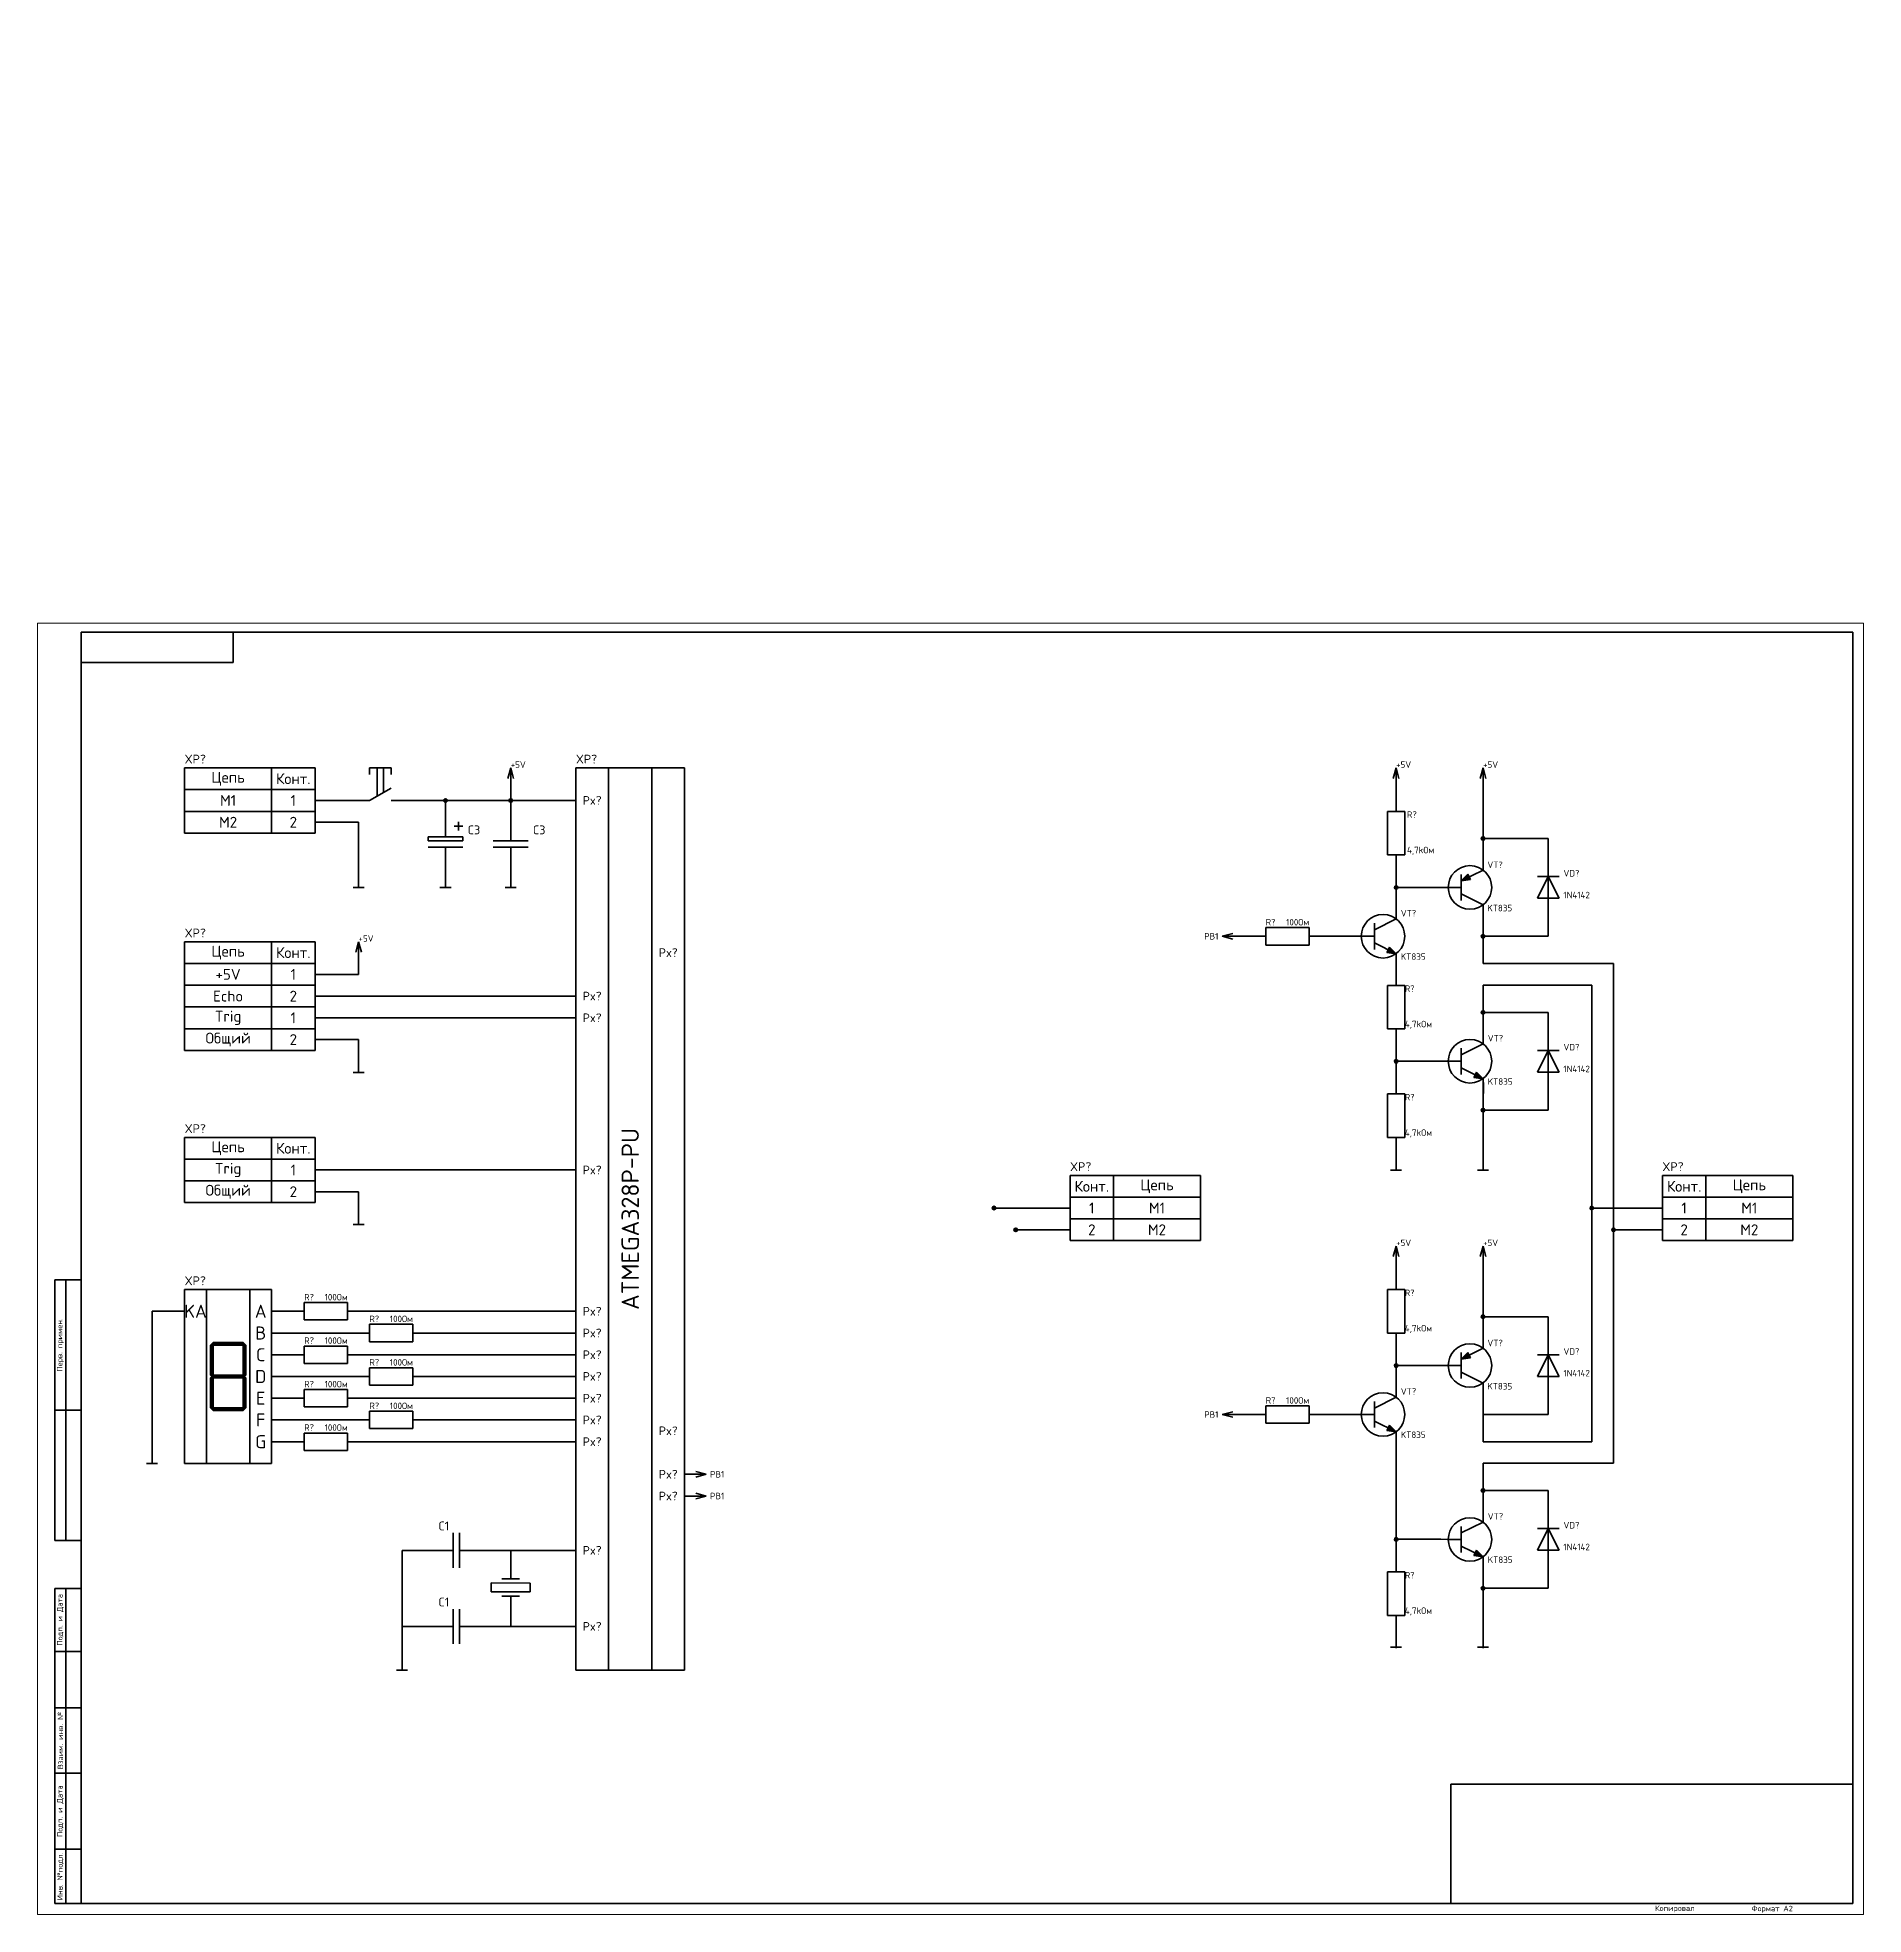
# Model space of a CAD drawing. Header units: millimetres. Extents: x 1850 to 4414, y 604 to 1491.
# Drawn here: x 3290 to 4130, y 628 to 1491 of the extents above; entities that cross this region are included whole.
import ezdxf

# ---------------------------------------------------------------- set-up
doc = ezdxf.new("R2010")
doc.units = ezdxf.units.MM
doc.layers.get('0').update_dxf_attribs({"lineweight": 25})
for name, color, linetype, lineweight in [('Text', 7, 'Continuous', 18), ('Основная толстая', 7, 'Continuous', 50), ('Основная тонкая', 7, 'Continuous', 25), ('Рамка сплошная толстая', 7, 'Continuous', 60), ('Рамка сплошная тонкая', 7, 'Continuous', 30)]:
    doc.layers.add(name, color=color, linetype=linetype, lineweight=lineweight)
doc.layers.add('Текст', color=7, linetype='Continuous')
doc.styles.get("Standard").update_dxf_attribs({"font": 'isocpeur.ttf'})

msp = doc.modelspace()

# ---------------------------------------------------------------- texts
at = {"lineweight": 35, "char_height": 5}
for s, width, insert, attachment_point in [('\\pxqc;Цепь', 40, (3397.67, 1150), 6), ('\\pxqc;Конт.', 20, (3417.67, 1150), 6), ('\\pxqc;M1', 40, (3397.67, 1140), 6), ('\\pxqc;1', 20, (3417.67, 1140), 6), ('\\pxqc;M2', 40, (3397.67, 1130), 6), ('\\pxqc;2', 20, (3417.67, 1130), 6), ('\\pxqc;Цепь', 40, (3397.67, 1070), 6), ('\\pxqc;Конт.', 20, (3417.67, 1070), 6), ('\\pxqc;+5V', 40, (3397.67, 1060), 6), ('\\pxqc;1', 20, (3417.67, 1060), 6), ('\\pxqc;Echo', 40, (3397.67, 1050), 6), ('\\pxqc;2', 20, (3417.67, 1050), 6), ('\\pxqc;Trig', 40, (3397.67, 1040), 6), ('\\pxqc;1', 20, (3417.67, 1040), 6), ('\\pxqc;Общий', 40, (3397.67, 1030), 6), ('\\pxqc;2', 20, (3417.67, 1030), 6), ('\\pxqc;Цепь', 40, (3397.67, 980), 6), ('\\pxqc;Конт.', 20, (3417.67, 980), 6), ('\\pxqc;Trig', 40, (3397.67, 970), 6), ('\\pxqc;1', 20, (3417.67, 970), 6), ('\\pxqc;Общий', 40, (3397.67, 960), 6), ('\\pxqc;2', 20, (3417.67, 960), 6), ('\\pxqc;Конт.', 20, (3765, 962.5), 4), ('\\pxqc;Цепь', 40, (3785, 962.5), 4), ('\\pxqc;Конт.', 20, (4037.5, 962.5), 4), ('\\pxqc;Цепь', 40, (4057.5, 962.5), 4), ('\\pxqc;1', 20, (3765, 952.5), 4), ('\\pxqc;M1', 40, (3785, 952.5), 4), ('\\pxqc;1', 20, (4037.5, 952.5), 4), ('\\pxqc;M1', 40, (4057.5, 952.5), 4), ('\\pxqc;2', 20, (3765, 942.5), 4), ('\\pxqc;M2', 40, (3785, 942.5), 4), ('\\pxqc;2', 20, (4037.5, 942.5), 4), ('\\pxqc;M2', 40, (4057.5, 942.5), 4)]:
    msp.add_mtext_dynamic_manual_height_columns(s, width=width, gutter_width=25, heights=[10], dxfattribs=dict(at, insert=insert, attachment_point=attachment_point))
at = {"layer": 'Text', "lineweight": 35}
for s, width, gutter_width, insert, char_height, attachment_point in [('+5V', 10, 25, (3507.67, 1155), 3, 7), ('+5V', 10, 25, (3915, 1155), 3, 7), ('+5V', 10, 25, (3955, 1155), 3, 7), ('\\pxqc;Px?', 15, 25, (3537.67, 1140), 4, 4), ('R?', 2.5, 12.5, (3920, 1135), 3, 1), ('\\pxql;            4,7kОм', 13.5359, 12.5, (3920, 1115), 3, 7), ('VT?', 2.5, 12.5, (3957, 1108.91), 3, 7), ('VD?', 2.5, 12.5, (3992, 1105), 3, 7), ('1N4142', 2.5, 12.5, (3992, 1095), 3, 7), ('VT?', 2.5, 12.5, (3917.16, 1086.61), 3, 7), ('KT835', 2.5, 12.5, (3957, 1092), 3, 1), ('+5V', 10, 25, (3437.67, 1075), 3, 7), ('\\pxqc;Px?', 15, 25, (3587.67, 1070), 4, 6), ('\\pxqc;PB1', 10, 25, (3835, 1077.5), 3, 6), ('KT835', 2.5, 12.5, (3917.17, 1069.69), 3, 1), ('R?', 2.5, 12.5, (3919, 1054.94), 3, 1), ('\\pxqc;Px?', 15, 25, (3537.67, 1050), 4, 4), ('\\pxqc;Px?', 15, 25, (3537.67, 1040), 4, 4), ('\\pxql;            4,7kОм', 13.5359, 12.5, (3919, 1034.94), 3, 7), ('VT?', 2.5, 12.5, (3957.16, 1029.11), 3, 7), ('VD?', 2.5, 12.5, (3992, 1025), 3, 7), ('KT835', 2.5, 12.5, (3957.17, 1012.19), 3, 1), ('1N4142', 2.5, 12.5, (3992, 1015), 3, 7), ('R?', 2.5, 12.5, (3919, 1005), 3, 1), ('\\pxql;            4,7kОм', 13.5359, 12.5, (3919, 985), 3, 7), ('\\pxqc;Px?', 15, 25, (3537.67, 970), 4, 4), ('+5V', 10, 25, (3915, 935), 3, 7), ('+5V', 10, 25, (3955, 935), 3, 7), ('\\pxqc;KA', 10, 50, (3367.67, 905), 6, 6), ('\\pxqc;A', 10, 50, (3397.67, 905), 6, 6), ('\\pxqc;Px?', 15, 25, (3537.67, 905), 4, 4), ('R?', 2.5, 12.5, (3919, 915), 3, 1), ('\\pxql;            4,7kОм', 13.5359, 12.5, (3919, 895), 3, 7), ('\\pxqc;B', 10, 50, (3397.67, 895), 6, 6), ('\\pxqc;Px?', 15, 25, (3537.67, 895), 4, 4), ('VT?', 2.5, 12.5, (3957, 888.91), 3, 7), ('\\pxqc;C', 10, 50, (3397.67, 885), 6, 6), ('\\pxqc;Px?', 15, 25, (3537.67, 885), 4, 4), ('VD?', 2.5, 12.5, (3992, 885), 3, 7), ('\\pxqc;D', 10, 50, (3397.67, 875), 6, 6), ('\\pxqc;Px?', 15, 25, (3537.67, 875), 4, 4), ('1N4142', 2.5, 12.5, (3992, 875), 3, 7), ('\\pxqc;E', 10, 50, (3397.67, 865), 6, 6), ('\\pxqc;Px?', 15, 25, (3537.67, 865), 4, 4), ('VT?', 2.5, 12.5, (3917.16, 866.61), 3, 7), ('KT835', 2.5, 12.5, (3957, 872), 3, 1), ('\\pxqc;F', 10, 50, (3397.67, 855), 6, 6), ('\\pxqc;Px?', 15, 25, (3537.67, 855), 4, 4), ('\\pxqc;PB1', 10, 25, (3835, 857.5), 3, 6), ('\\pxqc;G', 10, 50, (3397.67, 845), 6, 6), ('\\pxqc;Px?', 15, 25, (3537.67, 845), 4, 4), ('\\pxqc;Px?', 15, 25, (3587.67, 850), 4, 6), ('\\pxqc;Px?', 15, 25, (3587.67, 850), 4, 6), ('KT835', 2.5, 12.5, (3917.17, 849.69), 3, 1), ('\\pxqc;Px?', 15, 25, (3587.67, 830), 4, 6), ('\\pxqc;PB1', 10, 25, (3597.67, 830), 3, 4), ('\\pxqc;Px?', 15, 25, (3587.67, 820), 4, 6), ('\\pxqc;PB1', 10, 25, (3597.67, 820), 3, 4), ('VT?', 2.5, 12.5, (3957.16, 809.11), 3, 7), ('VD?', 2.5, 12.5, (3992, 805.06), 3, 7), ('\\pxqc;Px?', 15, 25, (3537.67, 795), 4, 4), ('1N4142', 2.5, 12.5, (3992, 795.06), 3, 7), ('KT835', 2.5, 12.5, (3957.17, 792.19), 3, 1), ('R?', 2.5, 12.5, (3919, 785.06), 3, 1), ('\\pxql;            4,7kОм', 13.5359, 12.5, (3919, 765.06), 3, 7), ('\\pxqc;Px?', 15, 25, (3537.67, 760), 4, 4)]:
    msp.add_mtext_dynamic_manual_height_columns(s, width=width, gutter_width=gutter_width, heights=[0], dxfattribs=dict(at, insert=insert, char_height=char_height, attachment_point=attachment_point))
at = {"layer": 'Text', "char_height": 3}
for s, width, insert, attachment_point in [('R?', 2.5, (3855, 1082.5), 7), ('100Ом', 7.0293, (3875, 1082.5), 9), ('R?', 2.5, (3412.67, 910), 7), ('100Ом', 7.0293, (3432.67, 910), 9), ('R?', 2.5, (3442.67, 900), 7), ('100Ом', 7.0293, (3462.67, 900), 9), ('R?', 2.5, (3412.67, 890), 7), ('100Ом', 7.0293, (3432.67, 890), 9), ('R?', 2.5, (3442.67, 880), 7), ('100Ом', 7.0293, (3462.67, 880), 9), ('R?', 2.5, (3412.67, 870), 7), ('100Ом', 7.0293, (3432.67, 870), 9), ('R?', 2.5, (3855, 862.5), 7), ('100Ом', 7.0293, (3875, 862.5), 9), ('R?', 2.5, (3442.67, 860), 7), ('100Ом', 7.0293, (3462.67, 860), 9), ('R?', 2.5, (3412.67, 850), 7), ('100Ом', 7.0293, (3432.67, 850), 9)]:
    msp.add_mtext_dynamic_manual_height_columns(s, width=width, gutter_width=12.5, heights=[0], dxfattribs=dict(at, insert=insert, attachment_point=attachment_point))
at = {"layer": 'Text', "insert": (3562.67, 739.95), "char_height": 8, "attachment_point": 4, "rotation": 90}
msp.add_mtext_dynamic_manual_height_columns('\\pxqc;ATMEGA328P-PU', width=415.0472, gutter_width=25, heights=[0], dxfattribs=at)
at = {"layer": 'Текст', "lineweight": 35, "ltscale": 2}
for s, p in [('XP?', (3357.67, 1157)), ('XP?', (3537.67, 1157)), ('C3', (3487.88, 1124.44)), ('C3', (3517.88, 1124.44)), ('XP?', (3357.67, 1077)), ('XP?', (3357.67, 987)), ('XP?', (3765, 969.5)), ('XP?', (4037.5, 969.5)), ('XP?', (3357.67, 917)), ('C1', (3474.42, 804.21)), ('C1', (3474.42, 769.21))]:
    msp.add_text(s, height=4.064, dxfattribs=at).set_placement(p)
at = {"layer": 'Текст', "lineweight": 35, "transparency": 33554684, "char_height": 2.5, "attachment_point": 4, "rotation": 90}
for s, width, heights, insert in [('\\pxqc;Перв. примен.', 60, [0], (3300.5, 859.5)), ('\\pxqc;Подп. и Дата', 29.1078, [0], (3300.5, 748.5)), ('\\pxqc;Взаим. инв. №', 30, [6.28], (3300.5, 692.5)), ('\\pxqc;Подп. и Дата', 35, [0], (3300.5, 657.5)), ('\\pxqc;Инв. №подл.', 25, [0], (3300.5, 632.5))]:
    msp.add_mtext_dynamic_manual_height_columns(s, width=width, gutter_width=17.5, heights=heights, dxfattribs=dict(at, insert=insert))
at = {"layer": 'Текст', "lineweight": 35, "transparency": 33554684, "char_height": 2.5, "attachment_point": 1}
for s, width, insert in [('Копировал', 17, (4034.1, 631.63)), ('Формат А2', 20, (4078.55, 631.49))]:
    msp.add_mtext_dynamic_manual_height_columns(s, width=width, gutter_width=17.5, heights=[0], dxfattribs=dict(at, insert=insert))

# ---------------------------------------------------------------- hatches: boundary and pattern name
at = {"layer": 'Text', "lineweight": 35}
h = msp.add_hatch(color=256, dxfattribs=at)
h.dxf.hatch_style = 1
h.paths.add_polyline_path([(3478.47, 1140, 1), (3476.87, 1140, 1)])
h = msp.add_hatch(color=256, dxfattribs=at)
h.dxf.hatch_style = 1
h.paths.add_polyline_path([(3508.47, 1140, 1), (3506.87, 1140, 1)])
h = msp.add_hatch(color=256, dxfattribs=at)
h.dxf.hatch_style = 1
h.paths.add_polyline_path([(3955.8, 1122.5, 1), (3954.2, 1122.5, 1)])
h = msp.add_hatch(color=256, dxfattribs=at)
h.dxf.hatch_style = 1
h.paths.add_polyline_path([(3915.8, 1100, 1), (3914.2, 1100, 1)])
h = msp.add_hatch(color=256, dxfattribs=at)
h.dxf.hatch_style = 1
h.paths.add_polyline_path([(3955.8, 1077.5, 1), (3954.2, 1077.5, 1)])
h = msp.add_hatch(color=256, dxfattribs=at)
h.dxf.hatch_style = 1
h.paths.add_polyline_path([(3955.8, 1042.5, 1), (3954.2, 1042.5, 1)])
h = msp.add_hatch(color=256, dxfattribs=at)
h.dxf.hatch_style = 1
h.paths.add_polyline_path([(3915.8, 1020, 1), (3914.2, 1020, 1)])
h = msp.add_hatch(color=256, dxfattribs=at)
h.dxf.hatch_style = 1
h.paths.add_polyline_path([(3955.8, 997.5, 1), (3954.2, 997.5, 1)])
h = msp.add_hatch(color=256, dxfattribs=at)
h.dxf.hatch_style = 1
h.paths.add_polyline_path([(3730.8, 952.5, 1), (3729.2, 952.5, 1)])
h = msp.add_hatch(color=256, dxfattribs=at)
h.dxf.hatch_style = 1
h.paths.add_polyline_path([(4005.8, 952.5, 1), (4004.2, 952.5, 1)])
h = msp.add_hatch(color=256, dxfattribs=at)
h.dxf.hatch_style = 1
h.paths.add_polyline_path([(3740.8, 942.5, 1), (3739.2, 942.5, 1)])
h = msp.add_hatch(color=256, dxfattribs=at)
h.dxf.hatch_style = 1
h.paths.add_polyline_path([(4015.8, 942.5, 1), (4014.2, 942.5, 1)])
h = msp.add_hatch(color=256, dxfattribs=at)
h.dxf.hatch_style = 1
h.paths.add_polyline_path([(3955.8, 902.5, 1), (3954.2, 902.5, 1)])
h = msp.add_hatch(color=256, dxfattribs=at)
h.dxf.hatch_style = 1
h.paths.add_polyline_path([(3370.78, 875.6), (3384.56, 875.6), (3385.17, 875), (3370.17, 875)])
h.paths.add_polyline_path([(3370.17, 875), (3385.17, 875), (3384.56, 874.4), (3370.78, 874.4)])
h.paths.add_polyline_path([(3385.17, 890), (3385.77, 889.39), (3385.77, 875.61), (3385.17, 875)])
h.paths.add_polyline_path([(3369.57, 889.39), (3370.17, 890), (3370.17, 875), (3369.57, 875.61)])
h.paths.add_polyline_path([(3370.17, 890), (3370.77, 889.39), (3370.77, 875.61), (3370.17, 875)])
h.paths.add_polyline_path([(3370.17, 890), (3385.17, 890), (3384.56, 889.4), (3370.78, 889.4)])
h.paths.add_polyline_path([(3384.57, 889.39), (3385.17, 890), (3385.17, 875), (3384.57, 875.61)])
h.paths.add_polyline_path([(3370.78, 890.6), (3384.56, 890.6), (3385.17, 890), (3370.17, 890)])
h.paths.add_polyline_path([(3369.57, 874.39), (3370.17, 875), (3370.17, 860), (3369.57, 860.61)])
h.paths.add_polyline_path([(3370.17, 875), (3370.77, 874.39), (3370.77, 860.61), (3370.17, 860)])
h.paths.add_polyline_path([(3385.17, 875), (3385.77, 874.39), (3385.77, 860.61), (3385.17, 860)])
h.paths.add_polyline_path([(3384.57, 874.39), (3385.17, 875), (3385.17, 860), (3384.57, 860.61)])
h.paths.add_polyline_path([(3370.78, 860.6), (3384.56, 860.6), (3385.17, 860), (3370.17, 860)])
h.paths.add_polyline_path([(3370.17, 860), (3385.17, 860), (3384.56, 859.4), (3370.78, 859.4)])
h = msp.add_hatch(color=256, dxfattribs=at)
h.dxf.hatch_style = 1
h.paths.add_polyline_path([(3915.8, 880, 1), (3914.2, 880, 1)])
h = msp.add_hatch(color=256, dxfattribs=at)
h.dxf.hatch_style = 1
h.paths.add_polyline_path([(3955.8, 822.56, 1), (3954.2, 822.56, 1)])
h = msp.add_hatch(color=256, dxfattribs=at)
h.dxf.hatch_style = 1
h.paths.add_polyline_path([(3915.8, 800.06, 1), (3914.2, 800.06, 1)])
h = msp.add_hatch(color=256, dxfattribs=at)
h.dxf.hatch_style = 1
h.paths.add_polyline_path([(3955.8, 777.56, 1), (3954.2, 777.56, 1)])
at = {"layer": 'Основная толстая'}
h = msp.add_hatch(dxfattribs=at)
h.set_pattern_fill('ANGLE', color=256)
h.set_pattern_definition([(0, (0, 0), (0, 6.985), [5.08, -1.905]), (90, (0, 0), (-6.985, 4e-16), [5.08, -1.905])])
h.paths.add_polyline_path([(3698.66, 1491, 0.414214), (3697.66, 1490), (3698.66, 1490)], flags=17)
h.paths.add_polyline_path([(3699.66, 1490, 1), (3697.66, 1490)])
h.paths.add_polyline_path([(3699.66, 1490), (3697.66, 1490, 1)])
at = {"layer": 'Основная толстая', "lineweight": 35, "ltscale": 0.5}
h = msp.add_hatch(color=256, dxfattribs=at)
h.dxf.hatch_style = 1
h.paths.add_polyline_path([(3948.64, 1104.82), (3948.03, 1106.03), (3945, 1103)])
h.paths.add_polyline_path([(3948.64, 1104.82), (3945, 1103), (3949.24, 1103.61)])
h = msp.add_hatch(color=256, dxfattribs=at)
h.dxf.hatch_style = 1
h.paths.add_polyline_path([(3948.64, 884.82), (3948.03, 886.03), (3945, 883)])
h.paths.add_polyline_path([(3948.64, 884.82), (3945, 883), (3949.24, 883.61)])
at = {"layer": 'Основная тонкая', "lineweight": 35, "ltscale": 0.5}
h = msp.add_hatch(color=256, dxfattribs=at)
h.dxf.hatch_style = 1
h.paths.add_polyline_path([(3911.97, 1072.53), (3911.37, 1071.32), (3914.97, 1069.51, 0.000264), (3914.98, 1069.52)])
h.paths.add_polyline_path([(3911.37, 1071.32), (3910.76, 1070.11), (3914.96, 1069.51, 0.00037), (3914.97, 1069.51)])
h.paths.add_polyline_path([(3914.97, 1069.51, -0.00037), (3914.96, 1069.51), (3915, 1069.5)])
h.paths.add_polyline_path([(3914.98, 1069.52, -0.000264), (3914.97, 1069.51), (3915, 1069.5)])
h = msp.add_hatch(color=256, dxfattribs=at)
h.dxf.hatch_style = 1
h.paths.add_polyline_path([(3951.97, 1015.03), (3951.37, 1013.82), (3954.97, 1012.01, 0.000264), (3954.98, 1012.02)])
h.paths.add_polyline_path([(3951.37, 1013.82), (3950.76, 1012.61), (3954.96, 1012.01, 0.00037), (3954.97, 1012.01)])
h.paths.add_polyline_path([(3954.97, 1012.01, -0.00037), (3954.96, 1012.01), (3955, 1012)])
h.paths.add_polyline_path([(3954.98, 1012.02, -0.000264), (3954.97, 1012.01), (3955, 1012)])
h = msp.add_hatch(color=256, dxfattribs=at)
h.dxf.hatch_style = 1
h.paths.add_polyline_path([(3911.97, 852.53), (3911.37, 851.32), (3914.97, 849.51, 0.000264), (3914.98, 849.52)])
h.paths.add_polyline_path([(3911.37, 851.32), (3910.76, 850.11), (3914.96, 849.51, 0.00037), (3914.97, 849.51)])
h.paths.add_polyline_path([(3914.97, 849.51, -0.00037), (3914.96, 849.51), (3915, 849.5)])
h.paths.add_polyline_path([(3914.98, 849.52, -0.000264), (3914.97, 849.51), (3915, 849.5)])
h = msp.add_hatch(color=256, dxfattribs=at)
h.dxf.hatch_style = 1
h.paths.add_polyline_path([(3951.97, 795.03), (3951.37, 793.82), (3954.97, 792.01, 0.000264), (3954.98, 792.02)])
h.paths.add_polyline_path([(3951.37, 793.82), (3950.76, 792.61), (3954.96, 792.01, 0.00037), (3954.97, 792.01)])
h.paths.add_polyline_path([(3954.97, 792.01, -0.00037), (3954.96, 792.01), (3955, 792)])
h.paths.add_polyline_path([(3954.98, 792.02, -0.000264), (3954.97, 792.01), (3955, 792)])

# ---------------------------------------------------------------- linework, layer by layer
at = {"lineweight": 35}
for p, q in [((3357.67, 1145), (3357.67, 1155)), ((3357.67, 1155), (3357.67, 1135)), ((3357.67, 1155), (3397.67, 1155)), ((3357.67, 1145), (3357.67, 1155)), ((3357.67, 1155), (3357.67, 1135)), ((3397.67, 1155), (3397.67, 1145)), ((3397.67, 1155), (3417.67, 1155)), ((3417.67, 1155), (3417.67, 1145)), ((3417.67, 1155), (3417.67, 1145)), ((3397.67, 1145), (3357.67, 1145)), ((3397.67, 1125), (3397.67, 1145)), ((3417.67, 1145), (3397.67, 1145)), ((3417.67, 1145), (3417.67, 1135)), ((3417.67, 1145), (3417.67, 1135)), ((3417.67, 1140), (3421.67, 1140)), ((3357.67, 1135), (3357.67, 1125)), ((3357.67, 1135), (3357.67, 1125)), ((3397.67, 1135), (3357.67, 1135)), ((3417.67, 1135), (3397.67, 1135)), ((3417.67, 1135), (3417.67, 1125)), ((3417.67, 1135), (3417.67, 1125)), ((3357.67, 1125), (3397.67, 1125)), ((3417.67, 1125), (3397.67, 1125)), ((3417.67, 1130), (3421.67, 1130)), ((3357.67, 1065), (3357.67, 1075)), ((3357.67, 1075), (3357.67, 1055)), ((3357.67, 1075), (3397.67, 1075)), ((3357.67, 1065), (3357.67, 1075)), ((3357.67, 1075), (3357.67, 1055)), ((3397.67, 1075), (3397.67, 1065)), ((3397.67, 1075), (3417.67, 1075)), ((3417.67, 1075), (3417.67, 1065)), ((3417.67, 1075), (3417.67, 1065)), ((3397.67, 1065), (3357.67, 1065)), ((3397.67, 1045), (3397.67, 1065)), ((3417.67, 1065), (3397.67, 1065)), ((3417.67, 1065), (3417.67, 1055)), ((3417.67, 1065), (3417.67, 1055)), ((3357.67, 1055), (3357.67, 1045)), ((3357.67, 1055), (3357.67, 1045)), ((3397.67, 1055), (3357.67, 1055)), ((3357.67, 1045), (3357.67, 1055)), ((3357.67, 1055), (3357.67, 1035)), ((3357.67, 1055), (3397.67, 1055)), ((3357.67, 1045), (3357.67, 1055)), ((3357.67, 1055), (3357.67, 1035)), ((3417.67, 1055), (3397.67, 1055)), ((3397.67, 1055), (3397.67, 1045)), ((3397.67, 1055), (3417.67, 1055)), ((3417.67, 1055), (3417.67, 1045)), ((3417.67, 1055), (3417.67, 1045)), ((3417.67, 1055), (3417.67, 1045)), ((3417.67, 1055), (3417.67, 1045)), ((3357.67, 1045), (3397.67, 1045)), ((3397.67, 1045), (3357.67, 1045)), ((3417.67, 1045), (3397.67, 1045)), ((3397.67, 1025), (3397.67, 1045)), ((3417.67, 1045), (3397.67, 1045)), ((3417.67, 1045), (3417.67, 1035)), ((3417.67, 1045), (3417.67, 1035)), ((3357.67, 1035), (3357.67, 1025)), ((3357.67, 1035), (3357.67, 1025)), ((3397.67, 1035), (3357.67, 1035)), ((3417.67, 1035), (3397.67, 1035)), ((3417.67, 1035), (3417.67, 1025)), ((3417.67, 1035), (3417.67, 1025)), ((3357.67, 1025), (3397.67, 1025)), ((3417.67, 1025), (3397.67, 1025)), ((3357.67, 975), (3357.67, 985)), ((3357.67, 985), (3357.67, 965)), ((3357.67, 985), (3397.67, 985)), ((3357.67, 975), (3357.67, 985)), ((3357.67, 985), (3357.67, 965)), ((3397.67, 985), (3397.67, 975)), ((3397.67, 985), (3417.67, 985)), ((3417.67, 985), (3417.67, 975)), ((3417.67, 985), (3417.67, 975)), ((3397.67, 975), (3357.67, 975)), ((3397.67, 955), (3397.67, 975)), ((3417.67, 975), (3397.67, 975)), ((3417.67, 975), (3417.67, 965)), ((3417.67, 975), (3417.67, 965)), ((3765, 967.5), (3765, 957.5)), ((3785, 967.5), (3765, 967.5)), ((3765, 967.5), (3765, 957.5)), ((3825, 967.5), (3785, 967.5)), ((3785, 967.5), (3785, 957.5)), ((3825, 957.5), (3825, 967.5)), ((3825, 967.5), (3825, 947.5)), ((4057.5, 967.5), (4037.5, 967.5)), ((4097.5, 967.5), (4057.5, 967.5)), ((4057.5, 967.5), (4057.5, 957.5)), ((4097.5, 957.5), (4097.5, 967.5)), ((4097.5, 967.5), (4097.5, 947.5)), ((3357.67, 965), (3357.67, 955)), ((3357.67, 965), (3357.67, 955)), ((3397.67, 965), (3357.67, 965)), ((3357.67, 955), (3357.67, 965)), ((3357.67, 965), (3397.67, 965)), ((3357.67, 955), (3357.67, 965)), ((3417.67, 965), (3397.67, 965)), ((3397.67, 965), (3397.67, 955)), ((3397.67, 965), (3417.67, 965)), ((3417.67, 965), (3417.67, 955)), ((3417.67, 965), (3417.67, 955)), ((3417.67, 965), (3417.67, 955)), ((3417.67, 965), (3417.67, 955)), ((3357.67, 955), (3397.67, 955)), ((3397.67, 955), (3357.67, 955)), ((3417.67, 955), (3397.67, 955)), ((3417.67, 955), (3397.67, 955)), ((3765, 957.5), (3765, 947.5)), ((3765, 957.5), (3785, 957.5)), ((3765, 957.5), (3765, 947.5)), ((3785, 957.5), (3825, 957.5)), ((3785, 937.5), (3785, 957.5)), ((4037.5, 957.5), (4057.5, 957.5)), ((4057.5, 957.5), (4097.5, 957.5)), ((4057.5, 937.5), (4057.5, 957.5)), ((3765, 947.5), (3765, 937.5)), ((3765, 947.5), (3765, 937.5)), ((3765, 947.5), (3785, 947.5)), ((3785, 947.5), (3825, 947.5)), ((3825, 947.5), (3825, 937.5)), ((4037.5, 947.5), (4057.5, 947.5)), ((4057.5, 947.5), (4097.5, 947.5)), ((4097.5, 947.5), (4097.5, 937.5)), ((3765, 937.5), (3785, 937.5)), ((3825, 937.5), (3785, 937.5)), ((4037.5, 937.5), (4057.5, 937.5)), ((4097.5, 937.5), (4057.5, 937.5))]:
    msp.add_line(p, q, dxfattribs=at)
at = {"layer": 'Text', "lineweight": 35}
for p, q in [((3310, 1217.5), (3310, 632.5)), ((3310, 1217.5), (4125.16, 1217.5)), ((3446.17, 1155), (3442.67, 1155)), ((3442.67, 1155), (3442.67, 1152)), ((3447.67, 1155), (3446.17, 1155)), ((3446.17, 1155), (3446.17, 1147)), ((3447.67, 1155), (3449.17, 1155)), ((3449.17, 1155), (3449.17, 1148.71)), ((3449.17, 1155), (3452.67, 1155)), ((3449.17, 1148.71), (3449.17, 1143.71)), ((3452.67, 1155), (3452.67, 1152)), ((3507.67, 1155), (3506.37, 1150.17)), ((3507.67, 1155), (3508.96, 1150.17)), ((3537.67, 739.96), (3537.67, 1155)), ((3537.67, 1155), (3547.67, 1155)), ((3577.67, 1155), (3547.67, 1155)), ((3552.67, 1155), (3552.67, 739.96)), ((3572.67, 1155), (3572.67, 739.95)), ((3587.67, 1155), (3577.67, 1155)), ((3587.67, 739.95), (3587.67, 1155)), ((3915, 1155), (3913.71, 1150.17)), ((3915, 1155), (3916.29, 1150.17)), ((3955, 1155), (3953.71, 1150.17)), ((3955, 1155), (3955, 1120)), ((3955, 1155), (3956.29, 1150.17)), ((3421.67, 1140), (3432.67, 1140)), ((3432.67, 1140), (3437.67, 1140)), ((3437.67, 1140), (3442.67, 1140)), ((3442.67, 1140), (3452.66, 1145.7)), ((3446.17, 1147), (3446.17, 1142)), ((3452.67, 1140), (3457.67, 1140)), ((3462.67, 1140), (3457.67, 1140)), ((3462.67, 1140), (3507.67, 1140)), ((3477.67, 1140), (3477.67, 1130)), ((3507.67, 1140), (3512.67, 1140)), ((3507.67, 1140), (3507.67, 1130)), ((3512.67, 1140), (3537.67, 1140)), ((3421.67, 1130), (3437.67, 1130)), ((3437.67, 1130), (3437.67, 1105)), ((3477.67, 1105), (3477.67, 1117)), ((3507.67, 1105), (3507.67, 1117)), ((3955, 1122.5), (3985, 1122.5)), ((3955, 1115), (3955, 1120)), ((3985, 1122.5), (3985, 1120)), ((3985, 1120), (3985, 1110)), ((3915, 1105), (3915, 1090)), ((3935, 1100), (3915, 1100)), ((3980, 1095), (3985, 1105)), ((3980, 1105), (3990, 1105)), ((3985, 1105), (3985, 1095)), ((3985, 1105), (3990, 1095)), ((3915, 1090), (3915, 1087.5)), ((3980, 1095), (3990, 1095)), ((3985, 1080), (3985, 1090)), ((3955, 1085), (3955, 1080)), ((3955, 1080), (3955, 1065)), ((3985, 1080), (3985, 1077.5)), ((3437.67, 1075), (3436.37, 1070.17)), ((3437.67, 1075), (3438.96, 1070.17)), ((3835, 1077.5), (3839.83, 1078.79)), ((3845, 1077.5), (3835, 1077.5)), ((3835, 1077.5), (3839.83, 1076.21)), ((3895.6, 1077.5), (3885, 1077.5)), ((3895.6, 1077.5), (3899, 1077.5)), ((3955, 1077.5), (3985, 1077.5)), ((3955, 1065), (4015, 1065)), ((4015, 1065), (4015, 1055)), ((3417.67, 1060), (3437.67, 1060)), ((3955, 1042.5), (3955, 1055)), ((3955, 1055), (4005, 1055)), ((4005, 847.5), (4005, 1055)), ((4015, 835.06), (4015, 1055)), ((3417.67, 1050), (3537.67, 1050)), ((3417.67, 1040), (3537.67, 1040)), ((3985, 1042.5), (3955, 1042.5)), ((3955, 1040), (3955, 1042.5)), ((3955, 1040), (3955, 1030)), ((3985, 1042.5), (3985, 1040)), ((3985, 1040), (3985, 1025)), ((3417.67, 1030), (3437.67, 1030)), ((3915, 1025), (3915, 1005)), ((3935.6, 1020.06), (3915, 1020.06)), ((3980, 1015), (3985, 1025)), ((3980, 1025), (3990, 1025)), ((3985, 1025), (3985, 1015)), ((3985, 1025), (3990, 1015)), ((3980, 1015), (3990, 1015)), ((3985, 1000), (3985, 1015)), ((3955, 1005), (3955, 1000)), ((3955, 1000), (3955, 975)), ((3955, 997.5), (3985, 997.5)), ((3985, 1000), (3985, 997.5)), ((3417.67, 970), (3537.67, 970)), ((4037.5, 967.5), (4037.5, 937.5)), ((3417.67, 960), (3437.67, 960)), ((3765, 952.5), (3730, 952.5)), ((4037.5, 952.5), (4005, 952.5)), ((3765, 942.5), (3740, 942.5)), ((4037.5, 942.5), (4015, 942.5)), ((3915, 935), (3913.71, 930.17)), ((3915, 935), (3916.29, 930.17)), ((3955, 935), (3953.71, 930.17)), ((3955, 935), (3956.29, 930.17)), ((3955, 935), (3955, 902.5)), ((3377.67, 915), (3357.67, 915)), ((3357.67, 915), (3357.67, 835)), ((3367.67, 835), (3367.67, 915)), ((3367.67, 915), (3387.67, 915)), ((3387.67, 915), (3387.67, 835)), ((3387.67, 915), (3397.67, 915)), ((3397.67, 915), (3397.67, 835)), ((3357.67, 905), (3342.67, 905)), ((3342.67, 905), (3342.67, 835)), ((3347.67, 905), (3357.67, 905)), ((3357.67, 905), (3347.67, 905)), ((3407.67, 905), (3397.67, 905)), ((3407.67, 905), (3412.67, 905)), ((3432.67, 905), (3537.67, 905)), ((3955, 902.5), (3985, 902.5)), ((3955, 902.5), (3955, 890)), ((3985, 902.5), (3985, 900)), ((3985, 900), (3985, 890)), ((3370.17, 890), (3369.57, 889.39)), ((3370.17, 890), (3370.78, 890.6)), ((3370.17, 890), (3370.17, 875)), ((3370.17, 890), (3370.17, 875)), ((3370.17, 890), (3370.77, 889.39)), ((3370.17, 890), (3385.17, 890)), ((3370.17, 890), (3370.78, 889.4)), ((3370.17, 890), (3385.17, 890)), ((3370.78, 890.6), (3384.56, 890.6)), ((3385.17, 890), (3384.56, 890.6)), ((3385.17, 890), (3384.56, 889.4)), ((3385.17, 890), (3384.57, 889.39)), ((3385.17, 890), (3385.17, 875)), ((3385.17, 890), (3385.17, 875)), ((3385.17, 890), (3385.77, 889.39)), ((3407.67, 895), (3397.67, 895)), ((3407.67, 895), (3397.67, 895)), ((3407.67, 895), (3442.67, 895)), ((3462.67, 895), (3537.67, 895)), ((3369.57, 889.39), (3369.57, 875.61)), ((3370.77, 889.39), (3370.77, 875.61)), ((3370.78, 889.4), (3384.56, 889.4)), ((3384.57, 889.39), (3384.57, 875.61)), ((3385.77, 889.39), (3385.77, 875.61)), ((3407.67, 885), (3397.67, 885)), ((3407.67, 885), (3412.67, 885)), ((3432.67, 885), (3537.67, 885)), ((3915, 885), (3915, 867.5)), ((3980, 875), (3985, 885)), ((3980, 885), (3990, 885)), ((3985, 885), (3985, 875)), ((3985, 885), (3990, 875)), ((3370.17, 875), (3369.57, 875.61)), ((3370.17, 875), (3369.57, 874.39)), ((3369.57, 874.39), (3369.57, 860.61)), ((3370.17, 875), (3370.77, 875.61)), ((3370.17, 875), (3370.78, 875.6)), ((3370.17, 875), (3370.17, 860)), ((3370.17, 875), (3370.17, 860)), ((3370.17, 875), (3370.77, 874.39)), ((3370.17, 875), (3385.17, 875)), ((3370.17, 875), (3370.78, 874.4)), ((3370.17, 875), (3385.17, 875)), ((3370.77, 874.39), (3370.77, 860.61)), ((3370.78, 875.6), (3384.56, 875.6)), ((3370.78, 874.4), (3384.56, 874.4)), ((3385.17, 875), (3384.56, 875.6)), ((3385.17, 875), (3384.56, 874.4)), ((3385.17, 875), (3384.57, 875.61)), ((3385.17, 875), (3384.57, 874.39)), ((3384.57, 874.39), (3384.57, 860.61)), ((3385.17, 875), (3385.77, 875.61)), ((3385.17, 875), (3385.17, 860)), ((3385.17, 875), (3385.17, 860)), ((3385.17, 875), (3385.77, 874.39)), ((3385.77, 874.39), (3385.77, 860.61)), ((3407.67, 875), (3397.67, 875)), ((3407.67, 875), (3442.67, 875)), ((3462.67, 875), (3537.67, 875)), ((3935, 880), (3915, 880)), ((3980, 875), (3990, 875)), ((3407.67, 865), (3397.67, 865)), ((3407.67, 865), (3412.67, 865)), ((3432.67, 865), (3537.67, 865)), ((3955, 870), (3955, 857.5)), ((3985, 860), (3985, 870)), ((3370.17, 860), (3369.57, 860.61)), ((3370.17, 860), (3370.77, 860.61)), ((3370.17, 860), (3370.78, 860.6)), ((3370.17, 860), (3385.17, 860)), ((3370.17, 860), (3370.78, 859.4)), ((3370.17, 860), (3385.17, 860)), ((3370.78, 860.6), (3384.56, 860.6)), ((3370.78, 859.4), (3384.56, 859.4)), ((3385.17, 860), (3384.56, 860.6)), ((3385.17, 860), (3384.56, 859.4)), ((3385.17, 860), (3384.57, 860.61)), ((3385.17, 860), (3385.77, 860.61)), ((3407.67, 855), (3397.67, 855)), ((3407.67, 855), (3442.67, 855)), ((3462.67, 855), (3537.67, 855)), ((3835, 857.5), (3839.83, 858.79)), ((3845, 857.5), (3835, 857.5)), ((3835, 857.5), (3839.83, 856.21)), ((3900, 857.5), (3885, 857.5)), ((3955, 857.5), (3985, 857.5)), ((3955, 857.5), (3955, 845)), ((3985, 860), (3985, 857.5)), ((4005, 845), (4005, 847.5)), ((3407.67, 845), (3397.67, 845)), ((3407.67, 845), (3412.67, 845)), ((3432.67, 845), (3537.67, 845)), ((3955, 845), (4005, 845)), ((3397.67, 835), (3357.67, 835)), ((3587.67, 830), (3597.67, 830)), ((3597.67, 830), (3592.84, 831.29)), ((3597.67, 830), (3592.84, 828.71)), ((3955, 822.56), (3955, 835.06)), ((3955, 835.06), (4015, 835.06)), ((3597.67, 820), (3592.84, 821.29)), ((3985, 822.56), (3955, 822.56)), ((3955, 820.06), (3955, 822.56)), ((3985, 822.56), (3985, 820.06)), ((3587.67, 820), (3597.67, 820)), ((3597.67, 820), (3592.84, 818.71)), ((3955, 820.06), (3955, 810)), ((3985, 820.06), (3985, 810.06)), ((3915, 805.06), (3915, 785.06)), ((3980, 795.06), (3985, 805.06)), ((3980, 805.06), (3990, 805.06)), ((3985, 805.06), (3985, 795.06)), ((3985, 805.06), (3990, 795.06)), ((3472.67, 795), (3457.67, 795)), ((3457.67, 795), (3457.67, 760)), ((3472.67, 795), (3479.67, 795)), ((3507.67, 795), (3492.67, 795)), ((3507.67, 791.97), (3507.67, 795)), ((3507.67, 795), (3537.67, 795)), ((3935.6, 800.12), (3915, 800.12)), ((3980, 795.06), (3990, 795.06)), ((3507.67, 781.97), (3507.67, 791.97)), ((3985, 780.06), (3985, 790.06)), ((3498.67, 776), (3498.67, 780)), ((3498.67, 780), (3516.67, 779.97)), ((3511.67, 781.97), (3503.67, 781.97)), ((3516.67, 776), (3516.67, 779.97)), ((3955, 785.06), (3955, 780.06)), ((3955, 780.06), (3955, 755.06)), ((3955, 777.56), (3985, 777.56)), ((3985, 780.06), (3985, 777.56)), ((3516.67, 776), (3498.67, 776)), ((3511.67, 774), (3503.67, 774)), ((3507.67, 774), (3507.67, 764)), ((3457.67, 760), (3472.67, 760)), ((3457.67, 760), (3457.67, 745)), ((3472.67, 760), (3479.67, 760)), ((3507.67, 760), (3492.67, 760)), ((3507.67, 764), (3507.67, 760)), ((3507.67, 760), (3537.67, 760)), ((3587.67, 739.95), (3537.67, 739.96))]:
    msp.add_line(p, q, dxfattribs=at)
for centre in [(3477.67, 1140), (3507.67, 1140), (3955, 1122.5), (3915, 1100), (3955, 1077.5), (3955, 1042.5), (3915, 1020), (3955, 997.5), (3730, 952.5), (4005, 952.5), (3740, 942.5), (4015, 942.5), (3955, 902.5), (3915, 880), (3955, 822.56), (3915, 800.06), (3955, 777.56)]:
    msp.add_circle(centre, 0.8, dxfattribs=at)
at = {"layer": 'Основная толстая', "lineweight": 35, "ltscale": 2}
for p, q in [((3911, 1135), (3911, 1115)), ((3919, 1135), (3911, 1135)), ((3919, 1115), (3919, 1135)), ((3485.65, 1128.17), (3481.65, 1128.17)), ((3483.65, 1126.17), (3483.65, 1130.17)), ((3469.67, 1121.5), (3485.67, 1121.5)), ((3469.67, 1118.5), (3485.67, 1118.5)), ((3499.67, 1121.5), (3515.67, 1121.5)), ((3499.67, 1118.5), (3515.67, 1118.5)), ((3919, 1115), (3911, 1115)), ((3955, 1108), (3945, 1103)), ((3945, 1103), (3948.03, 1106.03)), ((3945, 1094), (3945, 1106)), ((3435.13, 1099.92), (3440.21, 1099.92)), ((3475.13, 1099.92), (3480.21, 1099.92)), ((3505.13, 1099.92), (3510.21, 1099.92)), ((3945, 1100), (3939, 1100)), ((3949.24, 1103.61), (3945, 1103)), ((3955, 1092), (3945, 1097)), ((3875, 1081.5), (3855, 1081.5)), ((3855, 1081.5), (3855, 1073.5)), ((3875, 1081.5), (3875, 1073.5)), ((3915, 1085.5), (3905, 1080.5)), ((3905, 1083.5), (3905, 1071.5)), ((3855, 1073.5), (3875, 1073.5)), ((3905, 1077.5), (3899, 1077.5)), ((3915, 1069.5), (3905, 1074.5)), ((3911, 1054.94), (3911, 1034.94)), ((3919, 1054.94), (3911, 1054.94)), ((3919, 1034.94), (3919, 1054.94)), ((3919, 1034.94), (3911, 1034.94)), ((3955, 1028), (3945, 1023)), ((3945, 1020), (3939, 1020)), ((3945, 1026), (3945, 1014)), ((3435.13, 1014.92), (3440.21, 1014.92)), ((3955, 1012), (3945, 1017)), ((3911, 1005), (3911, 985)), ((3919, 1005), (3911, 1005)), ((3919, 985), (3919, 1005)), ((3919, 985), (3911, 985)), ((3912.46, 969.92), (3917.54, 969.92)), ((3952.46, 969.92), (3957.54, 969.92)), ((3435.13, 944.92), (3440.21, 944.92)), ((3432.67, 909), (3412.67, 909)), ((3412.67, 909), (3412.67, 901)), ((3432.67, 909), (3432.67, 901)), ((3911, 915), (3911, 895)), ((3919, 915), (3911, 915)), ((3919, 895), (3919, 915)), ((3412.67, 901), (3432.67, 901)), ((3462.67, 899), (3442.67, 899)), ((3442.67, 899), (3442.67, 891)), ((3462.67, 899), (3462.67, 891)), ((3442.67, 891), (3462.67, 891)), ((3919, 895), (3911, 895)), ((3432.67, 889), (3412.67, 889)), ((3412.67, 889), (3412.67, 881)), ((3412.67, 881), (3432.67, 881)), ((3432.67, 889), (3432.67, 881)), ((3955, 888), (3945, 883)), ((3945, 883), (3948.03, 886.03)), ((3945, 874), (3945, 886)), ((3949.24, 883.61), (3945, 883)), ((3462.67, 879), (3442.67, 879)), ((3442.67, 879), (3442.67, 871)), ((3462.67, 879), (3462.67, 871)), ((3945, 880), (3939, 880)), ((3955, 872), (3945, 877)), ((3432.67, 869), (3412.67, 869)), ((3412.67, 869), (3412.67, 861)), ((3432.67, 869), (3432.67, 861)), ((3442.67, 871), (3462.67, 871)), ((3915, 865.5), (3905, 860.5)), ((3905, 863.5), (3905, 851.5)), ((3412.67, 861), (3432.67, 861)), ((3462.67, 859), (3442.67, 859)), ((3442.67, 859), (3442.67, 851)), ((3462.67, 859), (3462.67, 851)), ((3875, 861.5), (3855, 861.5)), ((3855, 861.5), (3855, 853.5)), ((3875, 861.5), (3875, 853.5)), ((3905, 857.5), (3899, 857.5)), ((3432.67, 849), (3412.67, 849)), ((3412.67, 849), (3412.67, 841)), ((3432.67, 849), (3432.67, 841)), ((3442.67, 851), (3462.67, 851)), ((3855, 853.5), (3875, 853.5)), ((3915, 849.5), (3905, 854.5)), ((3412.67, 841), (3432.67, 841)), ((3340.13, 835), (3345.21, 835)), ((3955, 808), (3945, 803)), ((3945, 806), (3945, 794)), ((3481.17, 787), (3481.17, 803)), ((3484.17, 787), (3484.17, 803)), ((3945, 800), (3939, 800)), ((3955, 792), (3945, 797)), ((3911, 785.06), (3911, 765.06)), ((3919, 785.06), (3911, 785.06)), ((3919, 765.06), (3919, 785.06)), ((3481.17, 752), (3481.17, 768)), ((3484.17, 752), (3484.17, 768)), ((3919, 765.06), (3911, 765.06)), ((3912.46, 750.48), (3917.54, 750.48)), ((3952.46, 750.48), (3957.54, 750.48)), ((3455.13, 739.92), (3460.21, 739.92))]:
    msp.add_line(p, q, dxfattribs=at)
at = {"layer": 'Основная толстая', "lineweight": 35, "ltscale": 0.5}
for p, q in [((3469.67, 1121.5), (3469.67, 1123.25)), ((3469.67, 1123.25), (3485.67, 1123.25)), ((3485.67, 1123.25), (3485.67, 1121.5)), ((3949.24, 1103.61), (3948.03, 1106.03)), ((3949.24, 883.61), (3948.03, 886.03))]:
    msp.add_line(p, q, dxfattribs=at)
for centre in [(3948.98, 1100.02), (3908.98, 1077.52), (3948.98, 1020.02), (3948.98, 880.02), (3908.98, 857.52), (3948.98, 800.02)]:
    msp.add_circle(centre, 10, dxfattribs=at)
at = {"layer": 'Основная тонкая', "lineweight": 35, "ltscale": 2}
for p, q in [((3507.67, 1135), (3507.67, 1155)), ((3915, 1135), (3915, 1155)), ((3477.67, 1123.25), (3477.67, 1130)), ((3507.67, 1121.5), (3507.67, 1130)), ((3477.67, 1118.5), (3477.67, 1117)), ((3507.67, 1118.5), (3507.67, 1117)), ((3915, 1115), (3915, 1105)), ((3955, 1110), (3955, 1115)), ((3955, 1108), (3955, 1110)), ((3985, 1105), (3985, 1110)), ((3437.67, 1105), (3437.67, 1099.92)), ((3477.67, 1105), (3477.67, 1099.92)), ((3507.67, 1105), (3507.67, 1099.92)), ((3940, 1100), (3935, 1100)), ((3940, 1100), (3935, 1100)), ((3955, 1090), (3955, 1092)), ((3955, 1090), (3955, 1085)), ((3985, 1095), (3985, 1090)), ((3915, 1087.5), (3915, 1085.5)), ((3437.67, 1060), (3437.67, 1075)), ((3855, 1077.5), (3845, 1077.5)), ((3875, 1077.5), (3885, 1077.5)), ((3911.97, 1072.53), (3915, 1069.5)), ((3915, 1069.5), (3910.76, 1070.11)), ((3915, 1069.5), (3915, 1067.5)), ((3915, 1067.44), (3915, 1062.44)), ((3915, 1054.94), (3915, 1064.94)), ((3437.67, 1030), (3437.67, 1014.92)), ((3915, 1034.94), (3915, 1024.94)), ((3955, 1030), (3955, 1028)), ((3935.6, 1020.06), (3945, 1020)), ((3955, 1012), (3950.76, 1012.61)), ((3951.97, 1015.03), (3955, 1012)), ((3955, 1012), (3955, 1010)), ((3955, 1010), (3955, 1005)), ((3955.17, 1010.19), (3955.17, 1005.19)), ((3915, 985), (3915, 975)), ((3915, 975), (3915, 969.92)), ((3955, 975), (3955, 969.92)), ((3437.67, 960), (3437.67, 944.92)), ((3915, 915), (3915, 935)), ((3915, 895), (3915, 885)), ((3955, 890), (3955, 895)), ((3955, 888), (3955, 890)), ((3985, 885), (3985, 890)), ((3940, 880), (3935, 880)), ((3985, 875), (3985, 870)), ((3915, 867.5), (3915, 865.5)), ((3955, 870), (3955, 872)), ((3855, 857.5), (3845, 857.5)), ((3875, 857.5), (3885, 857.5)), ((3915, 849.5), (3910.76, 850.11)), ((3911.97, 852.53), (3915, 849.5)), ((3915, 849.5), (3915, 847.5)), ((3915, 847.44), (3915, 842.44)), ((3915, 842.44), (3915, 805)), ((3955, 810), (3955, 808)), ((3985, 805.06), (3985, 810.06)), ((3481.17, 795), (3479.67, 795)), ((3484.17, 795), (3492.67, 795)), ((3935.6, 800.12), (3945, 800.06)), ((3951.97, 795.03), (3955, 792)), ((3985, 795.06), (3985, 790.06)), ((3955, 792), (3950.76, 792.61)), ((3955, 792), (3955, 790)), ((3955, 790.06), (3955, 785.06)), ((3481.17, 760), (3479.67, 760)), ((3484.17, 760), (3492.67, 760)), ((3915, 765.06), (3915, 755.06)), ((3915, 755.06), (3915, 749.98)), ((3955, 755.06), (3955, 749.98)), ((3457.67, 745), (3457.67, 739.92))]:
    msp.add_line(p, q, dxfattribs=at)
at = {"layer": 'Основная тонкая', "lineweight": 35, "ltscale": 0.5}
for p, q in [((3911.97, 1072.53), (3910.76, 1070.11)), ((3951.97, 1015.03), (3950.76, 1012.61)), ((3911.97, 852.53), (3910.76, 850.11)), ((3951.97, 795.03), (3950.76, 792.61))]:
    msp.add_line(p, q, dxfattribs=at)
at = {"layer": 'Рамка сплошная толстая', "lineweight": 35}
for p, q in [((3380, 1203.5), (3380, 1217.5)), ((4125.16, 632.5), (4125.16, 1217.5)), ((3380, 1203.5), (3310, 1203.5)), ((3310, 919.5), (3310, 632.5)), ((3310, 672.5), (3310, 919.5)), ((3310, 919.5), (3310, 905.5)), ((3310, 687.5), (3310, 632.5)), ((3310, 632.5), (3310, 672.5)), ((3298, 632.5), (4123.83, 632.5))]:
    msp.add_line(p, q, dxfattribs=at)
at = {"layer": 'Рамка сплошная толстая', "lineweight": 35, "transparency": 33554684}
for p, q in [((3298, 919.5), (3298, 799.5)), ((3310, 919.5), (3298, 919.5)), ((3303, 799.5), (3303, 919.5)), ((3310, 672.5), (3310, 919.5)), ((3310, 859.5), (3298, 859.5)), ((3310, 799.5), (3298, 799.5)), ((3298, 632.5), (3298, 777.5)), ((3298, 777.5), (3310, 777.5)), ((3303, 632.5), (3303, 777.5)), ((3310, 748.5), (3298, 748.5)), ((3310, 722.5), (3298, 722.5)), ((3310, 692.5), (3298, 692.5)), ((3940.16, 687.5), (3940.16, 632.5)), ((4125.16, 687.5), (3940.16, 687.5)), ((4125.16, 687.5), (4125.16, 632.5)), ((4125.16, 687.5), (4125.16, 632.5)), ((3310, 632.5), (3310, 672.5)), ((3310, 657.5), (3298, 657.5)), ((4125.16, 632.5), (3938.83, 632.5)), ((4125.16, 632.5), (3940.16, 632.5))]:
    msp.add_line(p, q, dxfattribs=at)
at = {"layer": 'Рамка сплошная тонкая', "lineweight": 13}
for p, q in [((3290, 1221.5), (4130, 1221.5)), ((3290, 1221.5), (4130, 1221.5)), ((3290, 1221.5), (3290, 627.5)), ((4130, 627.5), (4130, 1221.5)), ((4130, 1221.5), (4130, 627.5)), ((4130, 627.5), (4130, 1221.5)), ((3290, 627.5), (4130, 627.5))]:
    msp.add_line(p, q, dxfattribs=at)

msp.set_redraw_order([(e.dxf.handle, doc.entitydb.next_handle()) for e in msp.query("TEXT MTEXT ATTDEF DIMENSION ARC_DIMENSION")])  # texts and dimensions are drawn at this point

doc.saveas('drawing.dxf')
